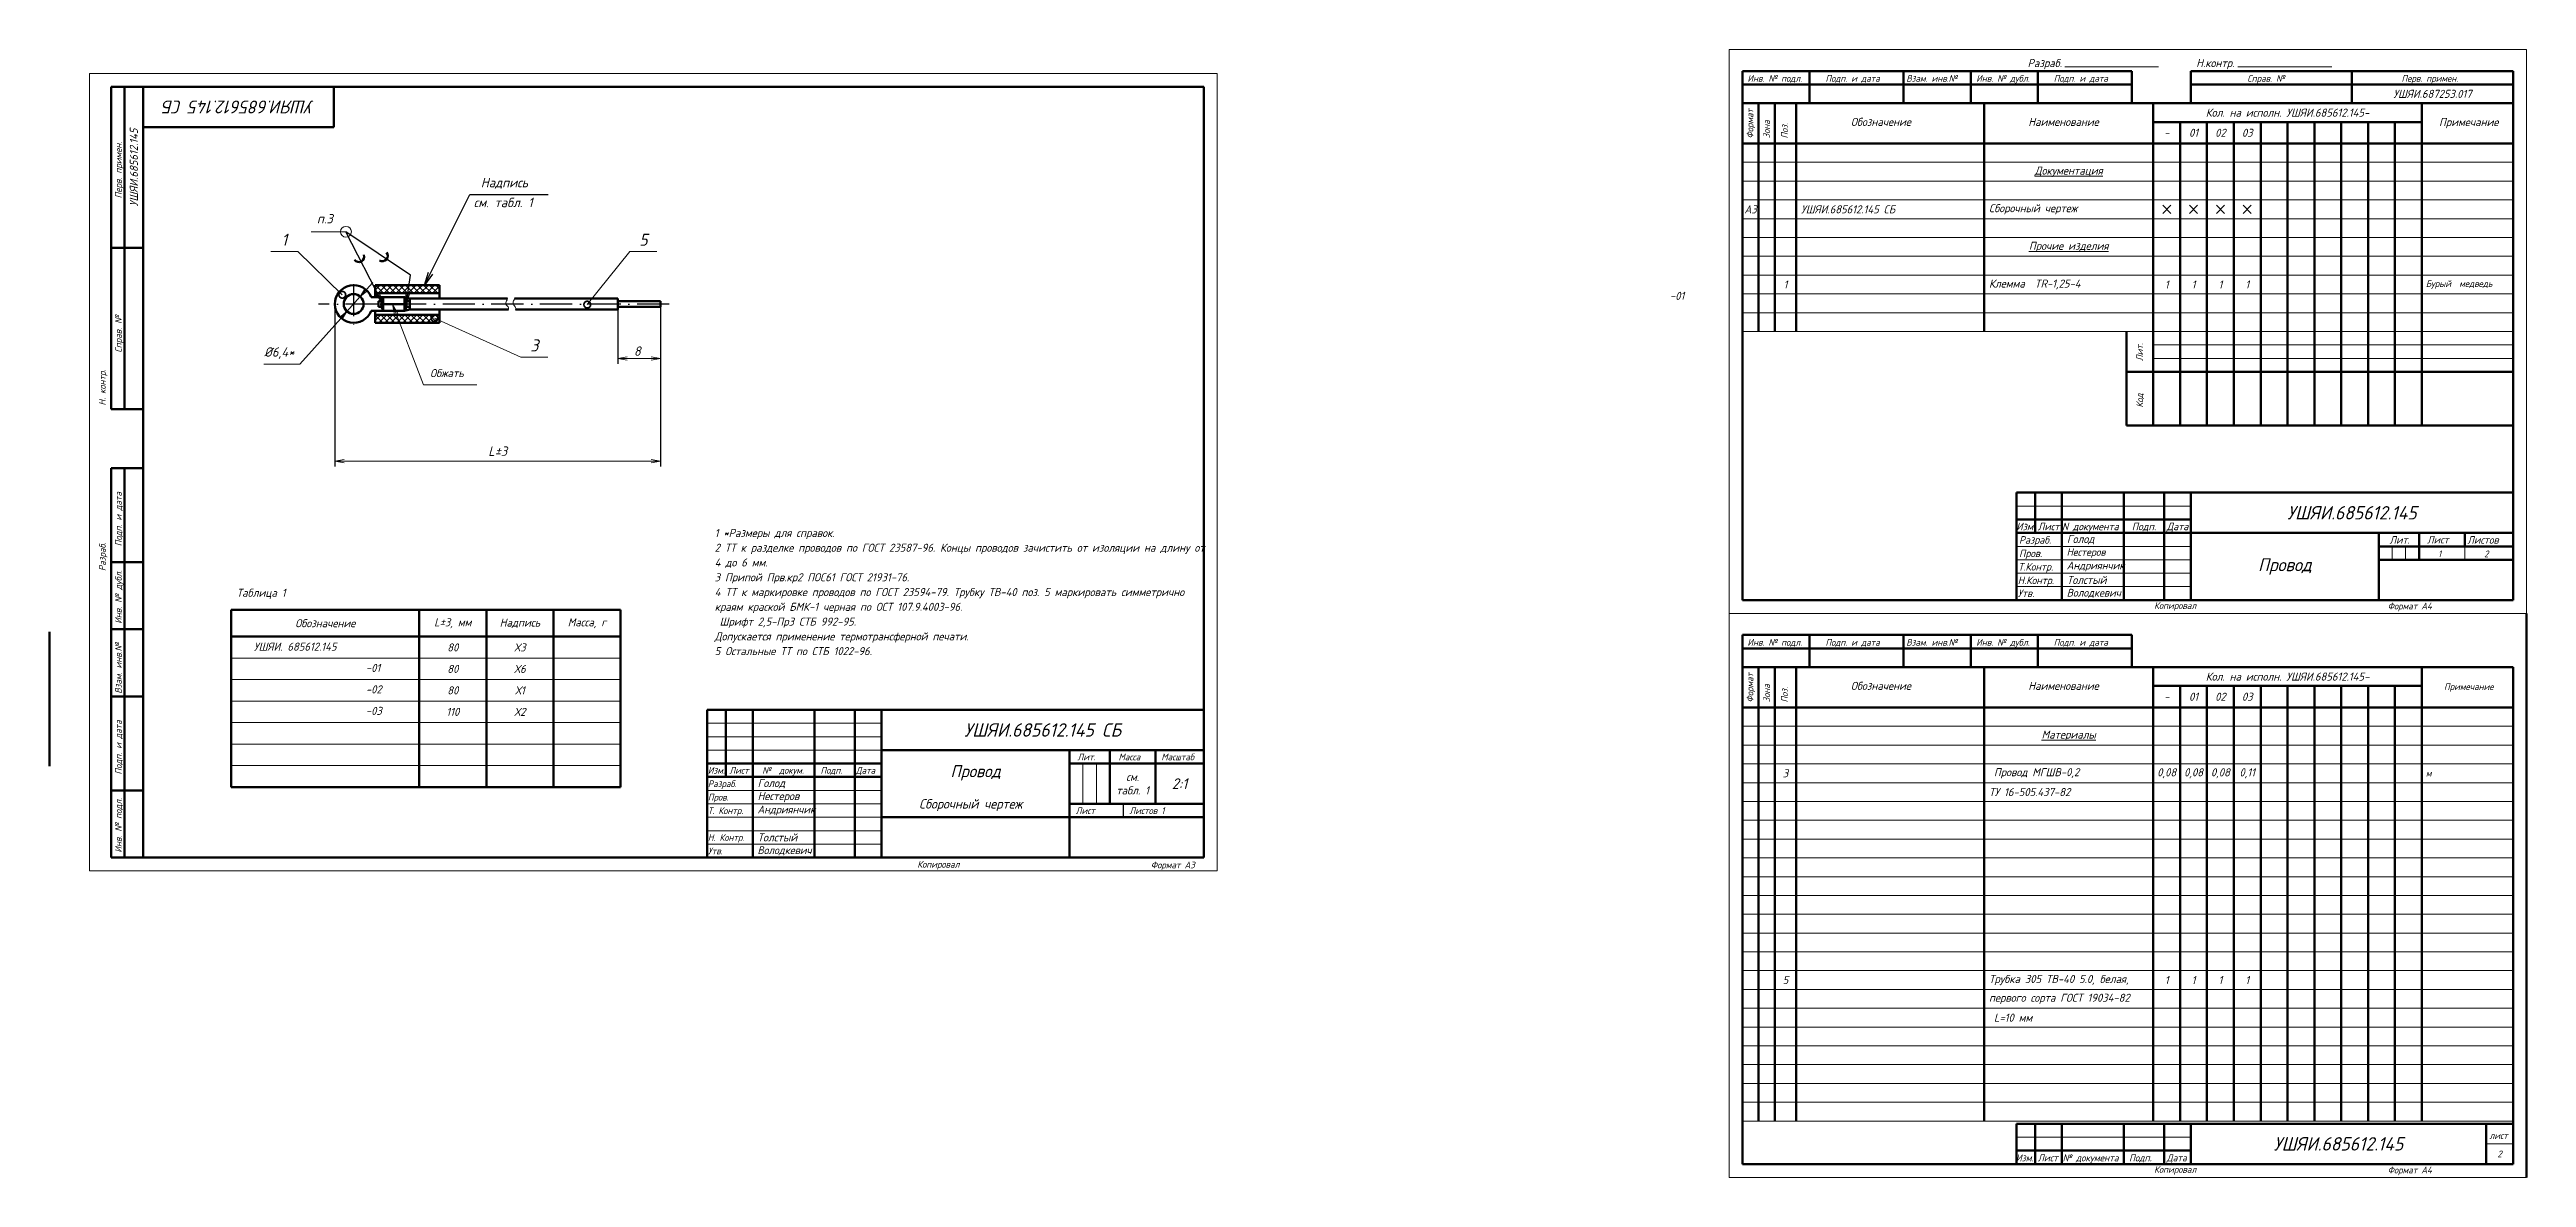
# Model space of a CAD drawing. Header units: millimetres. Extents: x 3219 to 51106, y -14166 to 2695.
# Drawn here: x 6708 to 7631, y -430 to -10 of the extents above; entities that cross this region are included whole.
import ezdxf
from ezdxf.enums import TextEntityAlignment as Align

# ---------------------------------------------------------------- set-up
doc = ezdxf.new("R2010")
doc.units = ezdxf.units.MM
doc.linetypes.add('ACAD_ISO10W100', pattern=[18, 12, -3, 0, -3])
doc.layers.get('0').update_dxf_attribs({"lineweight": 53})
for name, color, linetype, lineweight in [('01', 254, 'Continuous', 70), ('1', 1, 'Continuous', 18), ('TONK', 3, 'Continuous', 20), ('Оси', 3, 'ACAD_ISO10W100', 25), ('Размеры', 2, 'Continuous', 18), ('текст', 4, 'Continuous', 20), ('Штриховка', 80, 'Continuous', 20)]:
    doc.layers.add(name, color=color, linetype=linetype, lineweight=lineweight)
doc.layers.add('FORMAT', color=2, linetype='Continuous')
doc.styles.add('Arial', font='arial.ttf', dxfattribs={"height": 3})
doc.styles.add('гост', font='GOST Common Italic.ttf')
doc.dimstyles.new('Arial', dxfattribs={"dimscale": 0, "dimtxt": 3, "dimasz": 3, "dimexe": 2, "dimexo": 0, "dimgap": 2, "dimtad": 1, "dimtoh": 1, "dimdec": 1, "dimrnd": 0.1, "dimzin": 9, "dimtxsty": 'Arial', "dimblk": 'OPEN', "dimcen": -3, "dimdle": 1.25, "dimclrd": 256, "dimclre": 256, "dimclrt": 256, "dimadec": 1, "dimazin": 2, "dimtfac": 1, "dimtdec": 1, "dimtmove": 0, "dimatfit": 3, "dimldrblk": 'DOTSMALL', "dimfxl": 2, "dimtvp": 1.5, "dimtolj": 1, "dimtzin": 1, "dimlwd": -1, "dimarcsym": 0})
doc.dimstyles.new('Arial гост', dxfattribs={"dimscale": 0, "dimtxt": 3.5, "dimasz": 3.5, "dimexe": 2, "dimexo": 0, "dimgap": 2, "dimtad": 1, "dimtoh": 1, "dimdec": 1, "dimrnd": 0.1, "dimzin": 9, "dimtxsty": 'гост', "dimblk": 'OPEN', "dimcen": -3, "dimdle": 1.25, "dimclrd": 256, "dimclre": 256, "dimclrt": 256, "dimadec": 1, "dimazin": 2, "dimtfac": 1, "dimtdec": 1, "dimtmove": 0, "dimatfit": 3, "dimldrblk": 'DOTSMALL', "dimfxl": 2, "dimtvp": 1.5, "dimtolj": 1, "dimtzin": 1, "dimlwd": -1, "dimarcsym": 0})
doc.dimstyles.new('Arial1', dxfattribs={"dimtxt": 3, "dimasz": 3, "dimexe": 2, "dimexo": 0, "dimgap": 2, "dimtad": 2, "dimdec": 1, "dimrnd": 0.1, "dimzin": 9, "dimtxsty": 'Arial', "dimblk": 'OPEN', "dimcen": -3, "dimdle": 1.25, "dimclrd": 256, "dimclre": 256, "dimclrt": 256, "dimadec": 0, "dimazin": 2, "dimtfac": 1, "dimtdec": 1, "dimtmove": 1, "dimatfit": 0, "dimldrblk": 'DOTSMALL', "dimfxl": 2, "dimtvp": 1.5, "dimtolj": 1, "dimtzin": 1, "dimlwd": 25, "dimlwe": 25, "dimarcsym": 0})
doc.dimstyles.new('Arial2  гост', dxfattribs={"dimscale": 0, "dimtxt": 3.5, "dimasz": 3.5, "dimexe": 2, "dimexo": 0, "dimgap": 1, "dimtad": 1, "dimtoh": 1, "dimdec": 1, "dimlfac": 0.5, "dimrnd": 0.1, "dimzin": 9, "dimtxsty": 'гост', "dimblk": 'OPEN', "dimcen": -4, "dimdle": 1.25, "dimclrd": 256, "dimclre": 256, "dimclrt": 256, "dimadec": 1, "dimazin": 2, "dimtfac": 1, "dimtdec": 1, "dimtmove": 0, "dimatfit": 3, "dimldrblk": 'DOTSMALL', "dimfxl": 2, "dimtvp": 1.5, "dimtolj": 1, "dimtzin": 1, "dimlwd": -1, "dimarcsym": 0})

msp = doc.modelspace()

# ---------------------------------------------------------------- texts
at = {"layer": 'FORMAT', "style": 'гост'}
for s, height, p in [('Справ. №', 2.5, (7533.62, -21.66)), ('Перв. примен.', 2.5, (7594.62, -21.66)), ('Примечание', 3, (7609.12, -38.16)), ('Примечание', 2.5, (7609.12, -248.16))]:
    msp.add_text(s, height=height, dxfattribs=at).set_placement(p, align=Align.CENTER)
for s, p in [('Перв. примен.', (6734.96, -54.54)), ('Справ. №', (6734.96, -115.54))]:
    msp.add_text(s, height=2.5, rotation=90, dxfattribs=at).set_placement(p, align=Align.CENTER)
at = {"layer": 'TONK', "style": 'гост'}
for s, height, p in [('Изм.', 2.8, (7440.62, -188.66)), ('Разраб.', 2.8, (7441.62, -193.66)), ('Лист', 2.8, (7448.62, -188.66)), ('N документа', 2.8, (7457.62, -188.66)), ('Подп.', 2.8, (7483.62, -188.66)), ('Дата', 2.8, (7496.62, -188.66)), ('Лит.', 2.8, (7579.62, -193.66)), ('Лист', 2.8, (7593.62, -193.6)), ('Листов ', 2.8, (7608.62, -193.66)), ('Пров.', 2.8, (7441.62, -198.66)), ('Т.Контр.', 2.8, (7441.3, -203.68)), ('1', 2.5, (7597.67, -198.7)), ('2', 2.5, (7614.87, -198.7)), ('Утв.', 2.8, (7441.14, -213.52)), ('Н.Контр.', 2.8, (7441.14, -208.7)), ('лист', 2.5, (7616.83, -415.33)), ('Изм.', 2.6, (7440.47, -423.67)), ('Лист', 2.6, (7448.62, -423.66)), ('№ документа', 2.6, (7457.87, -423.67)), ('Подп.', 2.6, (7482.62, -423.66)), ('Дата', 2.6, (7496.62, -423.66))]:
    msp.add_text(s, height=height, dxfattribs=at).set_placement(p)
for s, insert, char_height, width, attachment_point in [('{\\LДокументация}', (7460.12, -55.16), 3, 63, 5), (' УШЯИ.685612.145 СБ', (7358.62, -69.16), 3, 70, 4), (' Сборочный чертеж', (7428.62, -69.16), 3, 63, 4), ('{\\LПрочие изделия}', (7460.12, -83.16), 3, 63, 5), ('1', (7354.62, -97.16), 3, 8, 5), ('1', (7354.62, -97.16), 3, 8, 5), (' Клемма  TR-1,25-4', (7428.62, -97.16), 3, 63, 4), (' Бурый  медведь', (7591.62, -97.16), 2.5, 34, 4), ('{\\LМатериалы}', (7460.12, -265.16), 3, 63, 5), ('3', (7354.62, -279.16), 3, 7.6276, 5), (' ТУ 16-505.437-82', (7428.62, -286.16), 3, 63, 4), ('  Провод МГШВ-0,2', (7428.62, -279.16), 3, 63, 4), (' м', (7591.62, -279.16), 2.5, 34, 4), ('5', (7354.62, -356.16), 3, 8, 5), (' Трубка 305 ТВ-40 5.0, белая,', (7428.62, -356.16), 3, 63, 4), (' первого сорта ГОСТ 19034-82 ', (7428.62, -363.16), 3, 63, 4), ('  L=10 мм', (7428.62, -370.16), 3, 63, 4), ('2', (7620.62, -420.91), 2.5, 10, 5)]:
    msp.add_mtext(s, dxfattribs=dict(at, insert=insert, char_height=char_height, width=width, attachment_point=attachment_point))
at = {"layer": 'Размеры', "style": 'гост'}
for s, height, p in [('Разраб.', 3, (7451.22, -16.18)), ('Н.контр.', 3, (7514.72, -16.18)), ('Инв. № подл.', 2.5, (7350.62, -21.66)), ('Подп. и дата', 2.5, (7379.62, -21.66)), ('Инв. № дубл.', 2.5, (7435.62, -21.66)), ('Подп. и дата', 2.5, (7464.62, -21.66)), ('Обозначение', 3, (7390.17, -38.11)), ('Наименование', 3, (7458.19, -38.11)), ('Инв. № подл.', 2.5, (7350.62, -231.66)), ('Подп. и дата', 2.5, (7379.62, -231.66)), ('Инв. № дубл.', 2.5, (7435.62, -231.66)), ('Подп. и дата', 2.5, (7464.62, -231.66)), ('Обозначение', 3, (7390.17, -248.11)), ('Наименование', 3, (7458.19, -248.11))]:
    msp.add_text(s, height=height, dxfattribs=at).set_placement(p, align=Align.CENTER)
for s, height, p in [('Взам. инв.№', 2.5, (7399.62, -21.66)), ('Надпись ', 3.5, (6868.69, -60.97)), ('п.3', 3.5, (6807.64, -74.39)), ('см. табл. 1', 3.5, (6866.07, -68.36)), ('Обжать', 3, (6849.78, -131.64)), ('Взам. инв.№', 2.5, (7399.62, -231.66)), ('Сборочный чертеж', 3.5, (7031.95, -292.31))]:
    msp.add_text(s, height=height, dxfattribs=at).set_placement(p)
for s, p in [('Формат', (7342.65, -37.29)), ('Зона', (7348.83, -39.35)), ('Поз.', (7355.51, -39.91)), ('Лит.', (7487.83, -122.35)), ('Н. контр.', (6728.96, -135.54)), ('Код', (7487.83, -140.35)), ('Подп. и дата', (6734.96, -184.54)), ('Разраб.', (6728.96, -198.54)), ('Инв. № дубл.', (6734.96, -213.54)), ('Формат', (7342.65, -247.29)), ('Зона', (7348.83, -249.35)), ('Поз.', (7355.51, -249.91)), ('Подп. и дата', (6734.96, -269.54)), ('Инв. № подл.', (6734.96, -298.54))]:
    msp.add_text(s, height=2.5, rotation=90, dxfattribs=at).set_placement(p, align=Align.CENTER)
msp.add_text('Взам. инв.№', height=2.5, rotation=90, dxfattribs=at).set_placement((6734.96, -249.54))
for s, insert, char_height, width, attachment_point in [('УШЯИ.687253.017', (7595.62, -26.16), 3, 60, 5), ('Кол. на исполн. УШЯИ.685612.145-', (7541.62, -33.16), 3, 100, 5), ('-', (7496.62, -40.66), 3, 10, 5), ('01', (7506.62, -40.66), 3, 10, 5), ('02', (7516.62, -40.66), 3, 10, 5), ('03', (7526.62, -40.66), 3, 10, 5), ('А3', (7341.62, -69.16), 3, 6, 5), ('1', (6795.49, -80.49), 4.5, 10, 5), ('5', (6929.25, -80.49), 4.5, 10, 5), ('1', (7496.62, -97.16), 3, 10, 5), ('1', (7506.62, -97.16), 3, 10, 5), ('1', (7516.62, -97.16), 3, 10, 5), ('1', (7526.62, -97.16), 3, 10, 5), ('3', (6888.63, -119.83), 4.5, 10, 5), ('УШЯИ.685612.145', (7565.62, -182.16), 5, 120, 5), (' Голод', (7457.62, -192.16), 3, 23, 4), (' Андриянчик', (7457.62, -202.16), 2.9, 23, 4), (' Нестеров ', (7457.62, -197.16), 2.8, 23, 4), (' Володкевич', (7457.62, -212.16), 2.9, 23, 4), (' Толстый', (7457.62, -207.16), 3, 23, 4), ('Кол. на исполн. УШЯИ.685612.145-', (7541.62, -243.16), 3, 100, 5), ('-', (7496.62, -250.66), 3, 10, 5), ('01', (7506.62, -250.66), 3, 10, 5), ('02', (7516.62, -250.66), 3, 10, 5), ('03', (7526.62, -250.66), 3, 10, 5), (' Голод ', (6969.96, -283.04), 3, 23, 4), ('см.\\Pтабл. 1', (7111.46, -283.04), 3, 17, 5), ('2:1', (7128.96, -283.04), 4, 18, 5), ('0,08', (7496.62, -279.16), 3, 10, 5), ('0,08', (7506.62, -279.16), 3, 10, 5), ('0,08', (7516.62, -279.16), 3, 10, 5), ('0,11', (7526.62, -279.16), 3, 10, 5), (' Андриянчик', (6969.96, -293.04), 2.9, 23, 4), (' Нестеров ', (6969.96, -288.04), 3, 23, 4), (' Толстый', (6969.96, -303.04), 3, 23, 4), (' Володкевич', (6969.96, -308.04), 2.9, 23, 4), ('1', (7496.62, -356.16), 3, 10, 5), ('1', (7506.62, -356.16), 3, 10, 5), ('1', (7516.62, -356.16), 3, 10, 5), ('1', (7526.62, -356.16), 3, 10, 5), ('УШЯИ.685612.145', (7560.62, -417.16), 5, 110, 5)]:
    msp.add_mtext(s, dxfattribs=dict(at, insert=insert, char_height=char_height, width=width, attachment_point=attachment_point))
at = {"layer": 'Размеры', "ltscale": 1.5, "attachment_point": 5, "style": 'гост'}
for s, insert, char_height, width, rotation in [('УШЯИ.685612.145 СБ', (6778.46, -31.04), 4.8, 71, 180), ('УШЯИ.685612.145', (6739.46, -53.54), 3, 60, 90)]:
    msp.add_mtext(s, dxfattribs=dict(at, insert=insert, char_height=char_height, width=width, rotation=rotation))
at = {"layer": 'Размеры', "insert": (6955.8, -188.17), "char_height": 3, "width": 183.2481, "attachment_point": 1, "line_spacing_factor": 1.1, "style": 'гост'}
msp.add_mtext('1 *Размеры для справок.\\P2 ТТ к разделке проводов по ГОСТ 23587-96. Концы проводов зачистить от изоляции на длину от 4 до 6 мм.\\P3 Припой Прв.кр2 ПОС61 ГОСТ 21931-76.\\P4 ТТ к маркировке проводов по ГОСТ 23594-79. Трубку ТВ-40 поз. 5 маркировать симметрично краям краской БМК-1 черная по ОСТ 107.9.4003-96.\\P Шрифт 2,5-Пр3 СТБ 992-95.\\PДопускается применение термотрансферной печати.\\P5 Остальные ТТ по СТБ 1022-96.', dxfattribs=at)
at = {"layer": 'Размеры', "ltscale": 1.5, "attachment_point": 5, "style": 'гост'}
for s, insert, char_height, width in [('Провод', (7540.62, -202.16), 4.8, 70), ('УШЯИ.685612.145 СБ', (7077.96, -263.04), 5, 120), ('Провод', (7052.96, -278.99), 4.5, 70)]:
    msp.add_mtext(s, dxfattribs=dict(at, insert=insert, char_height=char_height, width=width))
at = {"layer": 'текст', "style": 'гост'}
for s, p in [('-01', (7311.61, -102.87)), ('Таблица 1', (6777.76, -213.45)), ('УШЯИ. 685612.145', (6784.18, -233.51)), ('-01', (6825.9, -241.42)), ('-02', (6825.9, -249.42)), ('-03', (6825.9, -257.42))]:
    msp.add_text(s, height=3, dxfattribs=at).set_placement(p)
at = {"layer": 'текст', "char_height": 3, "attachment_point": 5, "style": 'гост'}
for s, insert, width in [('Обозначение', (6810.75, -223.29), 70), ('L%%P3, мм', (6858.25, -223.29), 25), ('Надпись', (6883.25, -223.29), 25), ('Масса, г', (6908.25, -223.29), 25), ('80', (6858.25, -232.29), 25), ('80', (6858.25, -240.29), 25), ('Х6', (6883.25, -240.29), 25), ('Х3', (6883.25, -232.29), 25), ('80', (6858.25, -248.29), 25), ('Х1', (6883.25, -248.29), 25), ('110', (6858.25, -256.29), 25), ('Х2', (6883.25, -256.29), 25)]:
    msp.add_mtext(s, dxfattribs=dict(at, insert=insert, width=width))
at = {"layer": 'Штриховка', "style": 'гост'}
for s, p in [('Копировал', (7491.92, -217.95)), ('Формат А4', (7578.93, -218.16)), ('Разраб.', (6953.26, -284.32)), ('Изм.', (6953.26, -279.32)), ('Лист', (6961.26, -279.32)), ('Дата', (7008.37, -279.32)), ('Пров.', (6953.26, -289.32)), ('Т. Контр.', (6953.26, -294.32)), ('Лист ', (7090.26, -294.32)), ('Листов 1', (7110.26, -294.32)), ('Н. Контр.', (6953.26, -304.32)), ('Утв.', (6953.26, -309.32)), ('Копировал', (7031.26, -314.32)), ('Формат А3', (7118.27, -314.54)), ('Копировал', (7491.92, -427.95)), ('Формат А4', (7578.93, -428.16))]:
    msp.add_text(s, height=2.5, dxfattribs=at).set_placement(p)
for s, p in [('Лит.', (7094.26, -274.32)), ('Масса', (7110.26, -274.32)), ('Масштаб', (7128.26, -274.32)), ('№  докум.', (6981.26, -279.32)), ('Подп.', (6999.26, -279.32))]:
    msp.add_text(s, height=2.5, dxfattribs=at).set_placement(p, align=Align.CENTER)

# ---------------------------------------------------------------- blocks, each defined once
blk = doc.blocks.new('_Open')
at = {"color": 0, "linetype": 'ByBlock', "lineweight": -2}
for p, q in [((-1, 0.17), (0, 0)), ((-1, -0.17), (0, 0)), ((0, 0), (-1, 0))]:
    blk.add_line(p, q, dxfattribs=at)
blk = doc.blocks.new('*D460')
at = {"layer": 'Defpoints', "color": 0, "transparency": 16777216}
for p in [(6818.84, -107.18), (6823.77, -101.66)]:
    blk.add_point(p, dxfattribs=at)
at = {"layer": 'Размеры', "transparency": 16777216}
for p, q in [((6826.1, -99.05), (6828.43, -96.44)), ((6801.33, -126.8), (6816.51, -109.79)), ((6823.77, -101.66), (6818.84, -107.18)), ((6787.86, -126.8), (6801.33, -126.8))]:
    blk.add_line(p, q, dxfattribs=at)
at = {"layer": 'Размеры', "transparency": 16777216, "xscale": 3.5, "yscale": 3.5, "zscale": 3.5}
for p, rotation in [((6823.77, -101.66), 228.2478388657701), ((6818.84, -107.18), 48.24783886577006)]:
    blk.add_blockref('_Open', p, dxfattribs=dict(at, rotation=rotation))
at = {"layer": 'Размеры', "transparency": 16777216, "insert": (6793.6, -122.7), "char_height": 3.5, "attachment_point": 5, "style": 'гост'}
blk.add_mtext('\\A1;%%C6,4*', dxfattribs=at)
blk = doc.blocks.new('_DotSmall')
at = {"color": 0, "linetype": 'ByBlock', "const_width": 0.5}
blk.add_lwpolyline([(-0.0625, 0, 1), (0.0625, 0, 1)], format="xyb", close=True, dxfattribs=at)
blk = doc.blocks.new('*D461')
at = {"layer": 'Defpoints', "color": 0, "transparency": 16777216}
for p in [(6814.31, -104.42), (6935.66, -105.42), (6935.66, -162.96)]:
    blk.add_point(p, dxfattribs=at)
at = {"layer": 'Размеры', "lineweight": -2, "transparency": 16777216}
for p, q in [((6814.31, -104.42), (6814.31, -164.96)), ((6935.66, -105.42), (6935.66, -164.96))]:
    blk.add_line(p, q, dxfattribs=at)
at = {"layer": 'Размеры', "transparency": 16777216}
blk.add_line((6817.81, -162.96), (6932.16, -162.96), dxfattribs=at)
at = {"layer": 'Размеры', "transparency": 16777216, "xscale": 3.5, "yscale": 3.5, "zscale": 3.5, "rotation": 180}
blk.add_blockref('_Open', (6814.31, -162.96), dxfattribs=at)
at = {"layer": 'Размеры', "transparency": 16777216, "xscale": 3.5, "yscale": 3.5, "zscale": 3.5}
blk.add_blockref('_Open', (6935.66, -162.96), dxfattribs=at)
at = {"layer": 'Размеры', "transparency": 16777216, "insert": (6874.98, -159.21), "char_height": 3.5, "attachment_point": 5, "style": 'гост'}
blk.add_mtext('\\A1;L%%P3', dxfattribs=at)
blk = doc.blocks.new('*D462')
at = {"layer": 'Defpoints', "color": 0, "transparency": 16777216}
for p in [(6919.66, -106.42), (6935.66, -105.42), (6935.66, -124.71)]:
    blk.add_point(p, dxfattribs=at)
at = {"layer": 'Размеры', "lineweight": -2, "transparency": 16777216}
for p, q in [((6919.66, -106.42), (6919.66, -126.71)), ((6935.66, -105.42), (6935.66, -126.71))]:
    blk.add_line(p, q, dxfattribs=at)
at = {"layer": 'Размеры', "transparency": 16777216}
blk.add_line((6923.16, -124.71), (6932.16, -124.71), dxfattribs=at)
at = {"layer": 'Размеры', "transparency": 16777216, "xscale": 3.5, "yscale": 3.5, "zscale": 3.5, "rotation": 180}
blk.add_blockref('_Open', (6919.66, -124.71), dxfattribs=at)
at = {"layer": 'Размеры', "transparency": 16777216, "xscale": 3.5, "yscale": 3.5, "zscale": 3.5}
blk.add_blockref('_Open', (6935.66, -124.71), dxfattribs=at)
at = {"layer": 'Размеры', "transparency": 16777216, "insert": (6926.98, -121.96), "char_height": 3.5, "attachment_point": 5, "style": 'гост'}
blk.add_mtext('\\A1;8', dxfattribs=at)

# ---------------------------------------------------------------- dimensions: what is measured, and where the dimension line sits
at = {"layer": 'Размеры'}
dim = msp.add_diameter_dim_2p(p1=(6823.77, -101.66), p2=(6818.84, -107.18), text='%%C6,4*', dimstyle='Arial гост', override={"dimscale": 1}, dxfattribs=at)
dim.commit()
dim.dimension.update_dxf_attribs({"geometry": '*D460', "text_midpoint": (6793.6, -126.8), "dimtype": 163})
dim = msp.add_linear_dim(base=(6935.66, -162.96), p1=(6814.31, -104.42), p2=(6935.66, -105.42), text='L%%P3', dimstyle='Arial гост', override={"dimscale": 1}, dxfattribs=at)
dim.commit()
dim.dimension.update_dxf_attribs({"geometry": '*D461', "text_midpoint": (6874.98, -162.96), "dimtype": 160})
dim = msp.add_linear_dim(base=(6935.66, -124.71), p1=(6919.66, -106.42), p2=(6935.66, -105.42), dimstyle='Arial2  гост', override={"dimscale": 1}, dxfattribs=at)
dim.commit()
dim.dimension.update_dxf_attribs({"geometry": '*D462', "text_midpoint": (6926.98, -124.71), "dimtype": 160})

# ---------------------------------------------------------------- hatches: boundary and pattern name
h = msp.add_hatch(color=256)
h.paths.add_polyline_path([(6832.31, -101.92, 0.138092), (6831.6, -104.42), (6832.31, -104.42)])
h.paths.add_polyline_path([(6832.31, -104.42), (6831.6, -104.42, 0.138092), (6832.31, -106.92)])
h = msp.add_hatch(color=256)
h.paths.add_polyline_path([(6840.31, -101.92, -0.138092), (6841.01, -104.42), (6840.31, -104.42)])
h.paths.add_polyline_path([(6840.31, -104.42), (6841.01, -104.42, -0.138092), (6840.31, -106.92)])
at = {"layer": 'Штриховка'}
h = msp.add_hatch(dxfattribs=at)
h.set_pattern_fill('ANSI37', color=256, scale=0.5, style=0)
h.set_pattern_definition([(45, (4267.5699, -1873.0286), (-1.122532, 1.122532), []), (135, (4267.5699, -1873.0286), (-1.122532, -1.122532), [])])
h.paths.add_polyline_path([(6853.31, -100.42), (6853.31, -97.42), (6829.31, -97.42), (6829.31, -100.42)])
h.paths.add_polyline_path([(6853.31, -111.42), (6853.31, -108.42), (6829.31, -108.42), (6829.31, -111.42)])

# ---------------------------------------------------------------- linework, layer by layer
for p, q in [((7338.62, -17.66), (7338.62, -214.66)), ((7483.62, -17.66), (7338.62, -17.66)), ((7363.62, -29.66), (7363.62, -17.66)), ((7398.62, -29.66), (7398.62, -17.66)), ((7423.62, -29.66), (7423.62, -17.66)), ((7448.62, -29.66), (7448.62, -17.66)), ((7483.62, -29.66), (7483.62, -17.66)), ((7505.62, -29.66), (7505.62, -17.66)), ((7505.62, -17.66), (7625.62, -17.66)), ((7565.62, -29.66), (7565.62, -17.66)), ((7625.62, -17.66), (7625.62, -29.66)), ((6730.96, -143.54), (6730.96, -23.54)), ((6730.96, -23.54), (6742.96, -23.54)), ((6735.96, -143.54), (6735.96, -23.54)), ((6742.96, -310.54), (6742.96, -23.54)), ((6742.96, -23.54), (7137.96, -23.54)), ((7137.96, -23.54), (7137.96, -310.54)), ((7338.62, -22.66), (7483.62, -22.66)), ((7505.62, -22.66), (7625.62, -22.66)), ((7338.62, -29.66), (7625.62, -29.66)), ((7338.62, -214.66), (7338.62, -29.66)), ((7344.62, -29.66), (7344.62, -114.66)), ((7350.62, -29.66), (7350.62, -114.66)), ((7358.62, -29.66), (7358.62, -114.66)), ((7428.62, -29.66), (7428.62, -114.66)), ((7491.62, -29.66), (7491.62, -149.66)), ((7491.62, -36.66), (7591.62, -36.66)), ((7501.62, -36.66), (7501.62, -149.66)), ((7511.62, -36.66), (7511.62, -149.66)), ((7521.62, -36.66), (7521.62, -149.66)), ((7531.62, -36.66), (7531.62, -149.66)), ((7541.62, -36.66), (7541.62, -149.66)), ((7551.62, -36.66), (7551.62, -149.66)), ((7561.62, -36.66), (7561.62, -149.66)), ((7571.62, -36.66), (7571.62, -149.66)), ((7581.62, -36.66), (7581.62, -149.66)), ((7591.62, -29.66), (7591.62, -149.66)), ((7625.62, -29.66), (7625.62, -214.66)), ((7625.62, -44.66), (7338.62, -44.66)), ((6742.96, -83.54), (6730.96, -83.54)), ((6853.31, -97.42), (6829.31, -97.42)), ((6829.31, -101.92), (6829.31, -97.42)), ((6853.31, -100.42), (6829.31, -100.42)), ((6852.31, -97.42), (6852.31, -97.42)), ((6853.31, -97.42), (6853.31, -102.42)), ((6840.31, -101.92), (6827.85, -101.92)), ((6840.31, -106.92), (6827.85, -106.92)), ((6829.31, -106.92), (6829.31, -111.42)), ((6853.31, -108.42), (6829.31, -108.42)), ((6831.71, -103.42), (6830.63, -103.42)), ((6830.63, -103.42), (6830.63, -105.42)), ((6831.71, -105.42), (6830.63, -105.42)), ((6832.31, -101.92), (6832.31, -106.92)), ((6832.31, -101.92), (6832.31, -106.92)), ((6832.31, -101.92), (6832.31, -106.92)), ((6840.31, -101.92), (6840.31, -106.92)), ((6840.31, -101.92), (6840.31, -106.92)), ((6842.31, -102.42), (6840.31, -101.92)), ((6842.31, -106.42), (6840.31, -106.92)), ((6842.31, -103.42), (6840.91, -103.42)), ((6842.31, -105.42), (6840.91, -105.42)), ((6842.31, -102.42), (6842.31, -106.42)), ((6878.67, -102.42), (6842.31, -102.42)), ((6879.01, -106.42), (6842.31, -106.42)), ((6852.31, -108.42), (6844.31, -108.42)), ((6852.31, -108.42), (6844.31, -108.42)), ((6852.31, -108.42), (6844.31, -108.42)), ((6853.31, -106.42), (6853.31, -111.42)), ((6919.66, -102.42), (6881.29, -102.42)), ((6919.66, -106.42), (6881.63, -106.42)), ((6919.66, -106.42), (6919.66, -102.42)), ((6919.66, -103.42), (6935.66, -103.42)), ((6919.66, -105.42), (6935.66, -105.42)), ((6935.66, -103.42), (6935.66, -105.42)), ((6853.31, -111.42), (6829.31, -111.42)), ((7481.62, -149.66), (7481.62, -114.66)), ((7481.62, -129.66), (7625.62, -129.66)), ((6742.96, -143.54), (6730.96, -143.54)), ((7481.62, -149.66), (7625.62, -149.66)), ((6742.96, -165.54), (6730.96, -165.54)), ((6730.96, -165.54), (6730.96, -310.54)), ((6735.96, -310.54), (6735.96, -165.54)), ((7440.62, -174.66), (7625.62, -174.66)), ((7440.62, -174.66), (7440.62, -214.66)), ((7447.62, -174.66), (7447.62, -189.66)), ((7457.62, -174.66), (7457.62, -214.66)), ((7480.62, -174.66), (7480.62, -214.66)), ((7495.62, -174.66), (7495.62, -214.66)), ((7505.62, -174.66), (7505.62, -214.66)), ((7505.62, -184.66), (7440.62, -184.66)), ((7440.62, -189.66), (7505.62, -189.66)), ((7505.62, -189.66), (7625.62, -189.66)), ((7575.62, -214.66), (7575.62, -189.66)), ((7590.62, -189.66), (7590.62, -199.66)), ((7607.62, -194.66), (7607.62, -189.66)), ((6742.96, -200.54), (6730.96, -200.54)), ((7575.62, -194.66), (7625.62, -194.66)), ((7575.62, -199.66), (7625.62, -199.66)), ((6920.75, -218.29), (6775.75, -218.29)), ((6775.75, -218.29), (6775.75, -284.29)), ((6845.75, -218.29), (6845.75, -284.29)), ((6870.75, -218.29), (6870.75, -284.29)), ((6895.75, -218.29), (6895.75, -284.29)), ((6920.75, -218.29), (6920.75, -284.29)), ((6920.75, -218.29), (6920.75, -284.29)), ((7625.62, -214.66), (7338.62, -214.66)), ((7630.62, -429.66), (7630.62, -219.66)), ((6708.05, -226.53), (6708.05, -276.53)), ((6708.05, -226.53), (6708.05, -276.53)), ((6742.96, -225.54), (6730.96, -225.54)), ((6920.75, -228.29), (6775.75, -228.29)), ((7338.62, -227.66), (7338.62, -424.66)), ((7483.62, -227.66), (7338.62, -227.66)), ((7363.62, -239.66), (7363.62, -227.66)), ((7398.62, -239.66), (7398.62, -227.66)), ((7423.62, -239.66), (7423.62, -227.66)), ((7448.62, -239.66), (7448.62, -227.66)), ((7483.62, -239.66), (7483.62, -227.66)), ((7338.62, -232.66), (7483.62, -232.66)), ((7338.62, -239.66), (7625.62, -239.66)), ((7338.62, -424.66), (7338.62, -239.66)), ((7344.62, -239.66), (7344.62, -408.66)), ((7350.62, -239.66), (7350.62, -408.66)), ((7358.62, -239.66), (7358.62, -408.66)), ((7428.62, -239.66), (7428.62, -408.66)), ((7491.62, -239.66), (7491.62, -408.66)), ((7591.62, -239.66), (7591.62, -408.66)), ((7625.62, -239.66), (7625.62, -424.66)), ((7491.62, -246.66), (7591.62, -246.66)), ((7501.62, -246.66), (7501.62, -408.66)), ((7511.62, -246.66), (7511.62, -408.66)), ((7521.62, -246.66), (7521.62, -408.66)), ((7531.62, -246.66), (7531.62, -408.66)), ((7541.62, -246.66), (7541.62, -408.66)), ((7551.62, -246.66), (7551.62, -408.66)), ((7561.62, -246.66), (7561.62, -408.66)), ((7571.62, -246.66), (7571.62, -408.66)), ((7581.62, -246.66), (7581.62, -408.66)), ((6742.96, -250.54), (6730.96, -250.54)), ((6952.96, -255.54), (6952.96, -310.54)), ((7137.96, -255.54), (6952.96, -255.54)), ((6959.96, -255.54), (6959.96, -280.54)), ((6969.96, -255.54), (6969.96, -310.54)), ((6992.96, -255.54), (6992.96, -310.54)), ((7007.96, -255.54), (7007.96, -310.54)), ((7017.96, -255.54), (7017.96, -310.54)), ((7625.62, -254.66), (7338.62, -254.66)), ((7017.96, -275.54), (6952.96, -275.54)), ((7137.96, -270.54), (7017.96, -270.54)), ((7087.96, -270.54), (7087.96, -310.54)), ((7137.96, -275.54), (7087.96, -275.54)), ((7102.96, -270.54), (7102.96, -290.54)), ((7119.96, -270.54), (7119.96, -290.54)), ((6742.96, -285.54), (6730.96, -285.54)), ((6920.75, -284.29), (6775.75, -284.29)), ((7017.96, -280.54), (6952.96, -280.54)), ((7137.96, -290.54), (7087.96, -290.54)), ((7137.96, -295.54), (7017.96, -295.54)), ((6730.96, -310.54), (7137.96, -310.54)), ((7440.62, -409.66), (7625.62, -409.66)), ((7440.62, -409.66), (7440.62, -424.66)), ((7447.62, -424.66), (7447.62, -409.66)), ((7457.62, -409.66), (7457.62, -424.66)), ((7480.62, -409.66), (7480.62, -424.66)), ((7495.62, -409.66), (7495.62, -424.66)), ((7505.62, -409.66), (7505.62, -424.66)), ((7615.62, -424.66), (7615.62, -409.66)), ((7505.62, -419.66), (7440.62, -419.66)), ((7625.62, -424.66), (7338.62, -424.66))]:
    msp.add_line(p, q)
for points in [[(6813.96, -23.54), (6813.96, -24.54), (6813.96, -38.54)], [(6813.96, -38.54), (6743.96, -38.54), (6742.96, -38.54)], [(6742.96, -165.54), (6730.96, -165.54)], [(7483.62, -239.66), (7483.62, -227.66)], [(7483.62, -239.66), (7483.62, -227.66)], [(7483.62, -239.66), (7483.62, -227.66)]]:
    msp.add_lwpolyline(points)
msp.add_circle((6821.31, -104.42), 3.7)
for centre, radius, start, end in [((6823.24, -86.82), 1.99, 216.90149, 21.58179), ((6832.04, -86.5), 1.99, 236.40301, 41.08332), ((6821.31, -104.42), 7, 20.92483, 339.07517), ((6836.4, -104.42), 4.79, 148.55059, 211.44941), ((6836.22, -104.42), 4.79, 328.55059, 31.44941)]:
    msp.add_arc(centre, radius, start, end)
at = {"layer": '01'}
msp.add_line((6840.31, -104.42), (6832.31, -104.42), dxfattribs=at)
at = {"layer": '1'}
for p, q in [((6920.75, -236.29), (6775.75, -236.29)), ((6920.75, -244.29), (6775.75, -244.29)), ((6920.75, -252.29), (6775.75, -252.29)), ((6920.75, -260.29), (6775.75, -260.29)), ((6920.75, -268.29), (6775.75, -268.29)), ((6920.75, -276.29), (6775.75, -276.29)), ((6920.75, -284.29), (6775.75, -284.29))]:
    msp.add_line(p, q, dxfattribs=at)
for points, knots in [([(6878.67, -102.42), (6878.56, -102.68), (6878.08, -103.43), (6877.91, -104.75), (6879.06, -105.49), (6879.06, -106.18), (6879.01, -106.42)], [1.981598, 1.981598, 1.981598, 1.981598, 2.831574, 4.247199, 5.578608, 6.276254, 6.276254, 6.276254, 6.276254]), ([(6881.29, -102.42), (6881.17, -102.67), (6880.71, -103.4), (6880.54, -104.7), (6881.71, -105.46), (6881.69, -106.16), (6881.63, -106.42)], [2.032447, 2.032447, 2.032447, 2.032447, 2.831574, 4.247199, 5.578608, 6.321872, 6.321872, 6.321872, 6.321872])]:
    msp.add_open_spline(points, degree=3, knots=knots, dxfattribs=at)
at = {"layer": 'FORMAT'}
for p, q in [((7338.62, -17.66), (7338.62, -29.66)), ((7625.62, -17.66), (7625.62, -29.66)), ((6730.96, -23.54), (6742.96, -23.54)), ((7393.62, -29.66), (7338.62, -29.66)), ((7338.62, -214.66), (7338.62, -29.66)), ((7338.62, -214.66), (7338.62, -29.66)), ((7625.62, -29.66), (7625.62, -214.66)), ((7495.12, -70.66), (7498.12, -67.66)), ((7495.12, -67.66), (7498.12, -70.66)), ((7505.12, -70.66), (7508.12, -67.66)), ((7505.12, -67.66), (7508.12, -70.66)), ((7515.12, -70.66), (7518.12, -67.66)), ((7515.12, -67.66), (7518.12, -70.66)), ((7525.12, -70.66), (7528.12, -67.66)), ((7525.12, -67.66), (7528.12, -70.66)), ((7338.62, -227.66), (7338.62, -239.66)), ((7393.62, -239.66), (7338.62, -239.66)), ((7338.62, -424.66), (7338.62, -239.66)), ((7338.62, -424.66), (7338.62, -239.66)), ((7625.62, -239.66), (7625.62, -424.66)), ((7107.96, -290.54), (7107.96, -295.54)), ((6730.96, -310.54), (6742.96, -310.54)), ((7137.96, -310.54), (6952.96, -310.54)), ((7137.96, -310.54), (6952.96, -310.54)), ((7137.96, -310.54), (6952.96, -310.54))]:
    msp.add_line(p, q, dxfattribs=at)
for points in [[(7338.62, -17.66), (7478.62, -17.66), (7483.62, -17.66)], [(7338.62, -17.66), (7478.62, -17.66), (7483.62, -17.66)], [(7338.62, -17.66), (7478.62, -17.66), (7483.62, -17.66)], [(7363.62, -29.66), (7363.62, -17.66)], [(7363.62, -29.66), (7363.62, -17.66)], [(7363.62, -29.66), (7363.62, -17.66)], [(7398.62, -29.66), (7398.62, -17.66)], [(7398.62, -29.66), (7398.62, -17.66)], [(7398.62, -29.66), (7398.62, -17.66)], [(7423.62, -29.66), (7423.62, -17.66)], [(7423.62, -29.66), (7423.62, -17.66)], [(7423.62, -29.66), (7423.62, -17.66)], [(7448.62, -29.66), (7448.62, -17.66)], [(7448.62, -29.66), (7448.62, -17.66)], [(7448.62, -29.66), (7448.62, -17.66)], [(7483.62, -29.66), (7483.62, -17.66)], [(7483.62, -29.66), (7483.62, -17.66)], [(7483.62, -29.66), (7483.62, -17.66)], [(7625.62, -17.66), (7505.62, -17.66)], [(7505.62, -29.66), (7505.62, -17.66)], [(7565.62, -29.66), (7565.62, -17.66)], [(6730.96, -23.54), (6730.96, -143.54)], [(6735.96, -23.54), (6735.96, -143.54)], [(7338.62, -22.66), (7478.62, -22.66), (7483.62, -22.66)], [(7338.62, -22.66), (7478.62, -22.66), (7483.62, -22.66)], [(7338.62, -22.66), (7478.62, -22.66), (7483.62, -22.66)], [(7625.62, -22.66), (7505.62, -22.66)], [(7625.62, -29.66), (7338.62, -29.66)], [(6742.96, -83.54), (6730.96, -83.54)], [(6742.96, -143.54), (6730.96, -143.54)], [(6730.96, -310.54), (6730.96, -170.54), (6730.96, -165.54)], [(6730.96, -310.54), (6730.96, -170.54), (6730.96, -165.54)], [(6742.96, -165.54), (6730.96, -165.54)], [(6730.96, -310.54), (6730.96, -170.54), (6730.96, -165.54)], [(6735.96, -310.54), (6735.96, -170.54), (6735.96, -165.54)], [(6735.96, -310.54), (6735.96, -170.54), (6735.96, -165.54)], [(6735.96, -310.54), (6735.96, -170.54), (6735.96, -165.54)], [(6742.96, -200.54), (6730.96, -200.54)], [(6742.96, -200.54), (6730.96, -200.54)], [(6742.96, -200.54), (6730.96, -200.54)], [(6742.96, -225.54), (6730.96, -225.54)], [(6742.96, -225.54), (6730.96, -225.54)], [(6742.96, -225.54), (6730.96, -225.54)], [(7338.62, -227.66), (7478.62, -227.66), (7483.62, -227.66)], [(7338.62, -227.66), (7478.62, -227.66), (7483.62, -227.66)], [(7338.62, -227.66), (7478.62, -227.66), (7483.62, -227.66)], [(7363.62, -239.66), (7363.62, -227.66)], [(7363.62, -239.66), (7363.62, -227.66)], [(7363.62, -239.66), (7363.62, -227.66)], [(7398.62, -239.66), (7398.62, -227.66)], [(7398.62, -239.66), (7398.62, -227.66)], [(7398.62, -239.66), (7398.62, -227.66)], [(7423.62, -239.66), (7423.62, -227.66)], [(7423.62, -239.66), (7423.62, -227.66)], [(7423.62, -239.66), (7423.62, -227.66)], [(7448.62, -239.66), (7448.62, -227.66)], [(7448.62, -239.66), (7448.62, -227.66)], [(7448.62, -239.66), (7448.62, -227.66)], [(7338.62, -232.66), (7478.62, -232.66), (7483.62, -232.66)], [(7338.62, -232.66), (7478.62, -232.66), (7483.62, -232.66)], [(7338.62, -232.66), (7478.62, -232.66), (7483.62, -232.66)], [(7625.62, -239.66), (7338.62, -239.66)], [(6742.96, -250.54), (6730.96, -250.54)], [(6742.96, -250.54), (6730.96, -250.54)], [(6742.96, -250.54), (6730.96, -250.54)], [(6742.96, -285.54), (6730.96, -285.54)], [(6742.96, -285.54), (6730.96, -285.54)], [(6742.96, -285.54), (6730.96, -285.54)]]:
    msp.add_lwpolyline(points, dxfattribs=at)
at = {"layer": 'TONK'}
for p, q in [((7440.62, -179.66), (7505.62, -179.66)), ((7440.62, -194.66), (7505.62, -194.66)), ((7505.62, -199.66), (7440.62, -199.66)), ((7580.62, -199.66), (7580.62, -194.66)), ((7585.62, -194.66), (7585.62, -199.66)), ((7607.62, -199.66), (7607.62, -194.66)), ((7505.62, -204.66), (7440.62, -204.66)), ((7440.62, -209.66), (7505.62, -209.66))]:
    msp.add_line(p, q, dxfattribs=at)
at = {"layer": 'Оси'}
for p, q in [((6821.31, -96.97), (6821.31, -112.84)), ((6938.88, -104.42), (6808.2, -104.42))]:
    msp.add_line(p, q, dxfattribs=at)
at = {"layer": 'Размеры'}
for p, q in [((7333.62, -9.66), (7333.62, -219.66)), ((7630.62, -9.66), (7333.62, -9.66)), ((7458.62, -16.16), (7493.62, -16.16)), ((7523.12, -16.16), (7558.12, -16.16)), ((7630.62, -9.66), (7630.62, -219.66)), ((6722.96, -18.54), (6722.96, -315.54)), ((6722.96, -18.54), (7142.96, -18.54)), ((7142.96, -315.54), (7142.96, -18.54)), ((7142.96, -315.54), (7142.96, -18.54)), ((7142.96, -18.54), (7142.96, -315.54)), ((7142.96, -18.54), (7142.96, -315.54)), ((7142.96, -315.54), (7142.96, -20.54)), ((7625.62, -51.66), (7338.62, -51.66)), ((7625.62, -58.66), (7338.62, -58.66)), ((7625.62, -65.66), (7338.62, -65.66)), ((7625.62, -72.66), (7338.62, -72.66)), ((7625.62, -79.66), (7338.62, -79.66)), ((7625.62, -86.66), (7338.62, -86.66)), ((7625.62, -93.66), (7338.62, -93.66)), ((7625.62, -100.66), (7338.62, -100.66)), ((7625.62, -107.66), (7338.62, -107.66)), ((7625.62, -114.66), (7338.62, -114.66)), ((7491.62, -119.66), (7625.62, -119.66)), ((7625.62, -124.66), (7491.62, -124.66)), ((7333.62, -219.66), (7630.62, -219.66)), ((7333.62, -219.66), (7333.62, -429.66)), ((7630.62, -219.66), (7333.62, -219.66)), ((7630.62, -429.66), (7630.62, -219.66)), ((7630.62, -219.66), (7630.62, -429.66)), ((7630.62, -219.66), (7630.62, -429.66)), ((7630.62, -219.66), (7630.62, -429.66)), ((7630.62, -219.66), (7630.62, -429.66)), ((7017.96, -260.54), (6952.96, -260.54)), ((7017.96, -265.54), (6952.96, -265.54)), ((7625.62, -261.66), (7338.62, -261.66)), ((7017.96, -270.54), (6952.96, -270.54)), ((7092.96, -275.54), (7092.96, -290.54)), ((7097.96, -275.54), (7097.96, -290.54)), ((7625.62, -268.66), (7338.62, -268.66)), ((7625.62, -275.66), (7338.62, -275.66)), ((7017.96, -285.54), (6952.96, -285.54)), ((7625.62, -282.66), (7338.62, -282.66)), ((7017.96, -290.54), (6952.96, -290.54)), ((7625.62, -289.66), (7338.62, -289.66)), ((7017.96, -295.54), (6952.96, -295.54)), ((7017.96, -300.54), (6952.96, -300.54)), ((7625.62, -296.66), (7338.62, -296.66)), ((7625.62, -303.66), (7338.62, -303.66)), ((7017.96, -305.54), (6952.96, -305.54)), ((7625.62, -310.66), (7338.62, -310.66)), ((6722.96, -315.54), (7142.96, -315.54)), ((7625.62, -317.66), (7338.62, -317.66)), ((7625.62, -324.66), (7338.62, -324.66)), ((7625.62, -331.66), (7338.62, -331.66)), ((7625.62, -338.66), (7338.62, -338.66)), ((7625.62, -345.66), (7338.62, -345.66)), ((7625.62, -352.66), (7338.62, -352.66)), ((7625.62, -359.66), (7338.62, -359.66)), ((7625.62, -366.66), (7338.62, -366.66)), ((7625.62, -373.66), (7338.62, -373.66)), ((7625.62, -380.66), (7338.62, -380.66)), ((7625.62, -387.66), (7338.62, -387.66)), ((7625.62, -394.66), (7338.62, -394.66)), ((7625.62, -401.66), (7338.62, -401.66)), ((7625.62, -408.66), (7338.62, -408.66)), ((7440.62, -414.66), (7505.62, -414.66)), ((7615.62, -417.16), (7625.62, -417.16)), ((7333.62, -429.66), (7630.62, -429.66)), ((7333.62, -429.66), (7630.62, -429.66))]:
    msp.add_line(p, q, dxfattribs=at)
msp.add_lwpolyline([(6818.46, -77.52), (6818.46, -77.52), (6805.46, -77.52)], dxfattribs=at)
msp.add_circle((6818.46, -77.52), 2.02, dxfattribs=at)

msp.set_redraw_order([(e.dxf.handle, doc.entitydb.next_handle()) for e in msp.query("TEXT MTEXT ATTDEF DIMENSION ARC_DIMENSION")])  # texts and dimensions are drawn at this point

# ---------------------------------------------------------------- leaders
for points, dimstyle, override in [([(6847.77, -97.42), (6864.57, -63.58), (6893.82, -63.58)], 'Arial1', {"dimasz": 5, "dimgap": 2, "dimtad": 0, "dimldrblk": 'Open'}), ([(6831.96, -103.8), (6818.46, -77.52)], 'Arial1', {"dimasz": 4, "dimgap": 2, "dimtad": 0, "dimldrblk": 'Open'}), ([(6840.96, -103.9), (6842.52, -93.66), (6818.46, -77.52)], 'Arial1', {"dimasz": 4, "dimgap": 2, "dimtad": 0, "dimldrblk": 'Open'}), ([(6817.1, -100.98), (6800.49, -84.84), (6790.49, -84.84)], 'Arial', {"dimscale": 1, "dimasz": 5, "dimtad": 0}), ([(6908.34, -104.64), (6924.25, -84.84), (6934.25, -84.84)], 'Arial', {"dimscale": 1, "dimasz": 5, "dimtad": 0}), ([(6835.74, -104.42), (6847.34, -134.54), (6867.17, -134.54)], 'Arial', {"dimscale": 1, "dimasz": 4, "dimtad": 0, "dimldrblk": 'Open'}), ([(6851.44, -109.72), (6883.63, -124.18), (6893.63, -124.18)], 'Arial', {"dimscale": 1, "dimasz": 5, "dimtad": 0})]:
    msp.add_leader(points, dimstyle=dimstyle, override=override, dxfattribs=at)

doc.saveas('drawing.dxf')
